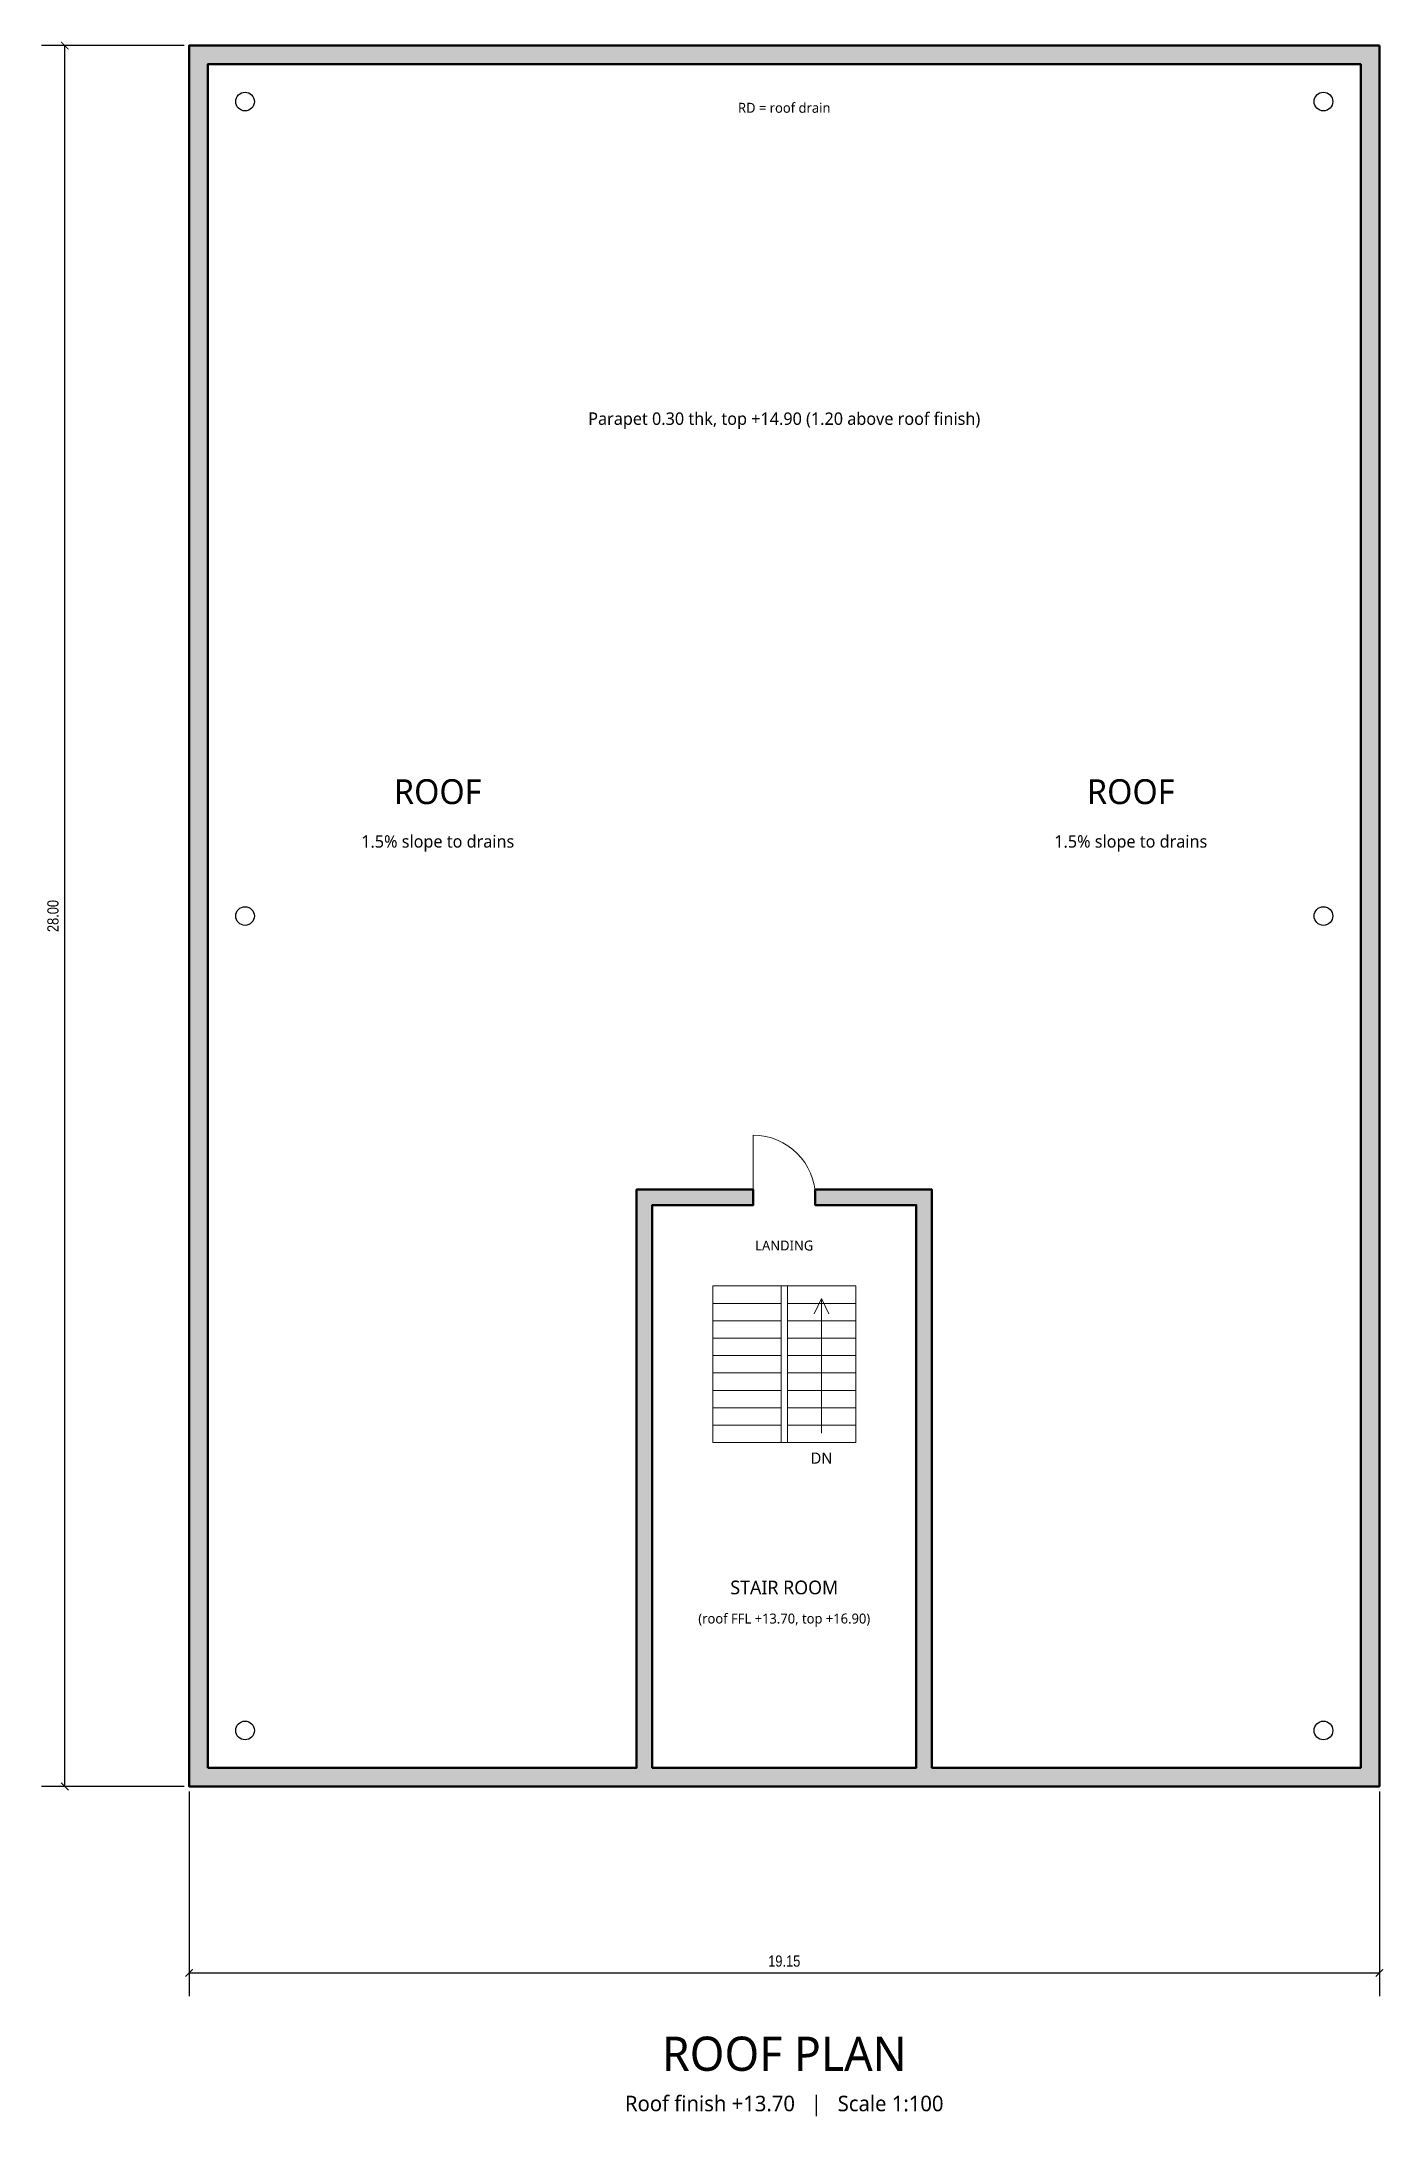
# Model space of a CAD drawing. Header units: metres. Extents: x -6 to 147, y -34 to 30.
# Drawn here: x 125.62 to 147.22, y -5.31 to 28.07 of the extents above; entities that cross this region are included whole.
import ezdxf
from ezdxf.enums import TextEntityAlignment as Align

# ---------------------------------------------------------------- set-up
doc = ezdxf.new("R2010")
doc.units = ezdxf.units.M
for name, color, linetype, lineweight in [('A-ANNO-DIMS', 1, 'Continuous', 18), ('A-ANNO-SYMB', 1, 'Continuous', 25), ('A-DOOR', 3, 'Continuous', 18), ('A-FLOR-STRS', 6, 'Continuous', 18), ('A-WALL', 7, 'Continuous', 50), ('A-WALL-PATT', 8, 'Continuous', 0)]:
    doc.layers.add(name, color=color, linetype=linetype, lineweight=lineweight)
doc.layers.add('A-ANNO-TEXT', color=7, linetype='Continuous', lineweight=25, true_color=0x000000)
doc.styles.add('OpenSans', font='OpenSans-Regular.ttf')
doc.styles.add('OpenSansCondensed-Light', font='OpenSansCondensed-Light.ttf')
doc.dimstyles.new('EZDXF', dxfattribs={"dimtxt": 0.25, "dimasz": 0.175, "dimexe": 0.375, "dimexo": 0.125, "dimgap": 0.1, "dimtad": 1, "dimlfac": 100, "dimzin": 12, "dimdsep": 46, "dimtxsty": 'OpenSansCondensed-Light', "dimblk": 'ARCHTICK', "dimcen": 2.5, "dimazin": 3, "dimtfac": 0.5, "dimtmove": 2, "dimatfit": 3})

msp = doc.modelspace()

# ---------------------------------------------------------------- texts
at = {"layer": 'A-ANNO-TEXT', "style": 'OpenSans'}
for s, height, p in [('RD = roof drain', 0.16, (137.575, 27)), ('Parapet 0.30 thk, top +14.90 (1.20 above roof finish)', 0.2, (137.575, 22)), ('ROOF', 0.4, (132, 16)), ('ROOF', 0.4, (143.15, 16)), ('1.5% slope to drains', 0.2, (132, 15.2)), ('1.5% slope to drains', 0.2, (143.15, 15.2)), ('LANDING', 0.16, (137.575, 8.7)), ('DN', 0.18, (138.175, 5.28)), ('STAIR ROOM', 0.22, (137.575, 3.2)), ('(roof FFL +13.70, top +16.90)', 0.16, (137.575, 2.7)), ('ROOF PLAN', 0.55, (137.575, -4.3)), ('Roof finish +13.70   |   Scale 1:100', 0.25, (137.575, -5.1))]:
    msp.add_text(s, height=height, dxfattribs=at).set_placement(p, align=Align.MIDDLE_CENTER)

# ---------------------------------------------------------------- blocks, each defined once
blk = doc.blocks.new('_ARCHTICK')
at = {"color": 0, "linetype": 'BYBLOCK', "const_width": 0.15}
blk.add_lwpolyline([(-0.5, -0.5), (0.5, 0.5)], dxfattribs=at)

# ---------------------------------------------------------------- dimensions: what is measured, and where the dimension line sits
at = {"layer": 'A-ANNO-DIMS'}
msp.add_linear_dim(base=(126, 0), p1=(128, 0), p2=(128, 28), angle=90, dimstyle='EZDXF', override={"dimtxt": 0.18, "dimasz": 0.12, "dimexo": 0.08, "dimtad": 1, "dimtih": 0, "dimtoh": 0, "dimdec": 2, "dimlfac": 1, "dimzin": 0}, dxfattribs=at).render()
msp.add_linear_dim(base=(128, -3), p1=(128, 0), p2=(147.15, 0), dimstyle='EZDXF', override={"dimtxt": 0.18, "dimasz": 0.12, "dimexo": 0.08, "dimtad": 1, "dimtih": 0, "dimtoh": 0, "dimdec": 2, "dimlfac": 1, "dimzin": 0}, dxfattribs=at).render()

# ---------------------------------------------------------------- hatches: boundary and pattern name
at = {"layer": 'A-WALL-PATT'}
h = msp.add_hatch(color=8, dxfattribs=at)
h.paths.add_polyline_path([(147.15, 28), (147.15, 0), (139.95, 0), (135.2, 0), (128, 0), (128, 28), (147.15, 28)])
h.paths.add_polyline_path([(128.3, 0.3), (135.2, 0.3), (135.2, 9.6), (137.075, 9.6), (137.075, 9.35), (135.45, 9.35), (135.45, 0.3), (139.7, 0.3), (139.7, 9.35), (138.075, 9.35), (138.075, 9.6), (139.95, 9.6), (139.95, 0.3), (146.85, 0.3), (146.85, 27.7), (128.3, 27.7), (128.3, 0.3)], flags=16)

# ---------------------------------------------------------------- linework, layer by layer
at = {"layer": 'A-ANNO-SYMB'}
for centre in [(128.9, 27.1), (146.25, 27.1), (128.9, 14), (146.25, 14), (128.9, 0.9), (146.25, 0.9)]:
    msp.add_circle(centre, 0.15, dxfattribs=at)
at = {"layer": 'A-DOOR'}
msp.add_line((137.075, 9.475), (137.075, 10.475), dxfattribs=at)
msp.add_arc((137.075, 9.475), 1, 0, 90, dxfattribs=at)
at = {"layer": 'A-FLOR-STRS'}
for p, q in [((136.425, 8.05), (137.525, 8.05)), ((136.425, 8.05), (138.725, 8.05)), ((137.625, 8.05), (138.725, 8.05)), ((136.425, 7.77), (137.525, 7.77)), ((137.625, 7.77), (138.725, 7.77)), ((138.175, 5.68), (138.175, 7.85)), ((136.425, 7.49), (137.525, 7.49)), ((137.625, 7.49), (138.725, 7.49)), ((136.425, 7.21), (137.525, 7.21)), ((137.625, 7.21), (138.725, 7.21)), ((136.425, 6.93), (137.525, 6.93)), ((137.625, 6.93), (138.725, 6.93)), ((136.425, 6.65), (137.525, 6.65)), ((136.425, 6.37), (137.525, 6.37)), ((137.625, 6.65), (138.725, 6.65)), ((137.625, 6.37), (138.725, 6.37)), ((136.425, 6.09), (137.525, 6.09)), ((137.625, 6.09), (138.725, 6.09)), ((136.425, 5.81), (137.525, 5.81)), ((137.625, 5.81), (138.725, 5.81)), ((136.425, 5.53), (137.525, 5.53)), ((137.625, 5.53), (138.725, 5.53))]:
    msp.add_line(p, q, dxfattribs=at)
for points in [[(136.425, 5.53), (137.525, 5.53), (137.525, 8.05), (136.425, 8.05)], [(137.525, 5.53), (137.625, 5.53), (137.625, 8.05), (137.525, 8.05)], [(137.625, 5.53), (138.725, 5.53), (138.725, 8.05), (137.625, 8.05)]]:
    msp.add_lwpolyline(points, close=True, dxfattribs=at)
msp.add_lwpolyline([(138.055, 7.6), (138.175, 7.85), (138.295, 7.6)], dxfattribs=at)
at = {"layer": 'A-WALL'}
for points in [[(147.15, 28), (147.15, 0), (139.95, 0), (135.2, 0), (128, 0), (128, 28), (147.15, 28)], [(128.3, 0.3), (135.2, 0.3), (135.2, 9.6), (137.075, 9.6), (137.075, 9.35), (135.45, 9.35), (135.45, 0.3), (139.7, 0.3), (139.7, 9.35), (138.075, 9.35), (138.075, 9.6), (139.95, 9.6), (139.95, 0.3), (146.85, 0.3), (146.85, 27.7), (128.3, 27.7), (128.3, 0.3)]]:
    msp.add_lwpolyline(points, close=True, dxfattribs=at)

msp.set_redraw_order([(e.dxf.handle, doc.entitydb.next_handle()) for e in msp.query("TEXT MTEXT ATTDEF DIMENSION ARC_DIMENSION")])  # texts and dimensions are drawn at this point

doc.saveas('drawing.dxf')
